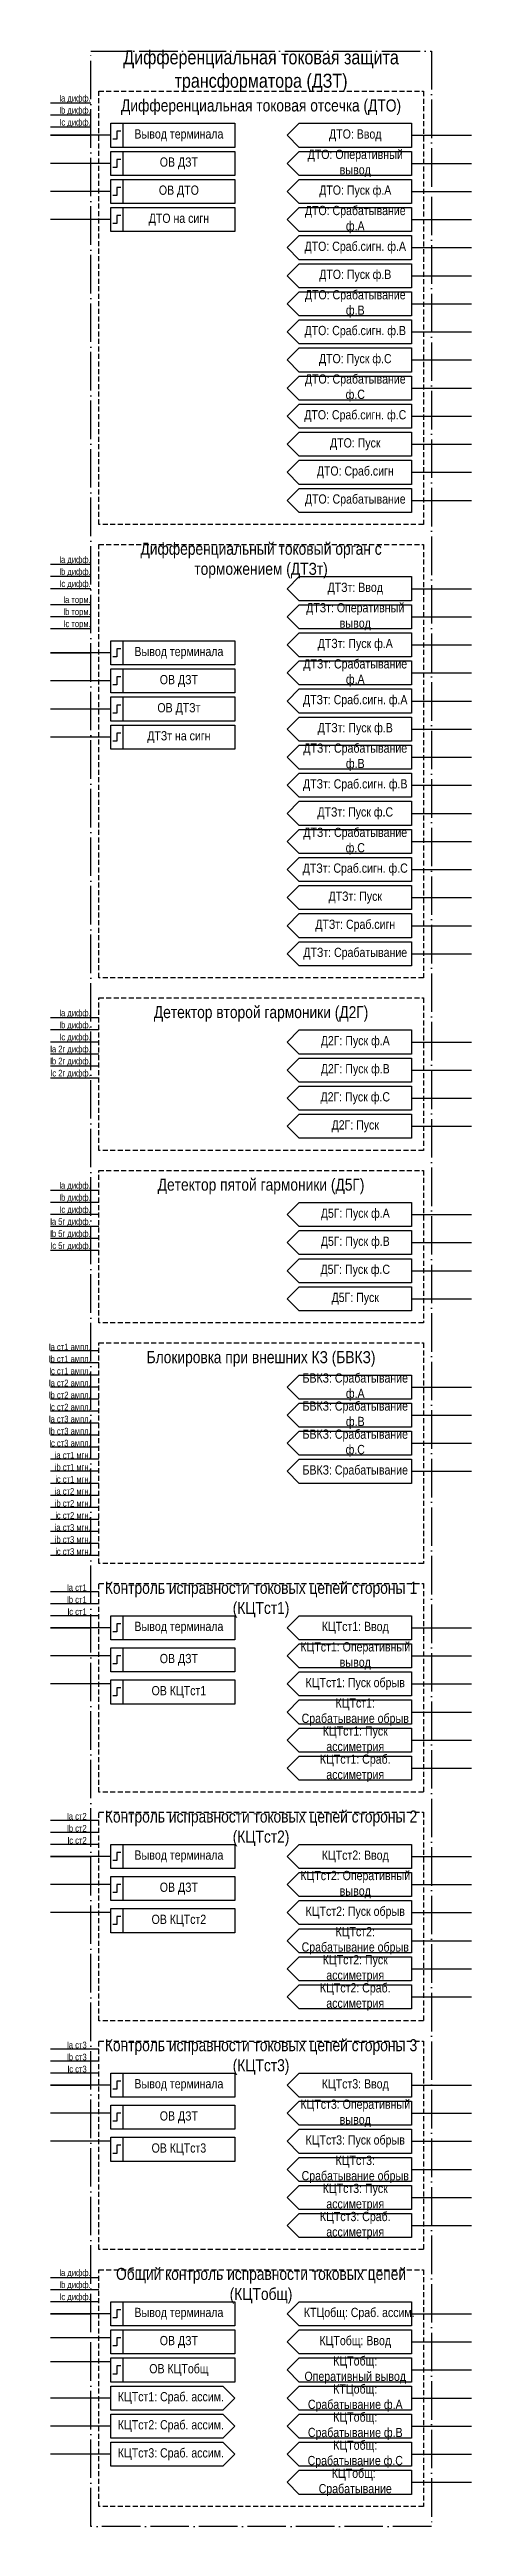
# Model space of a CAD drawing. Header units: millimetres. Extents: x -375 to 2714, y -997 to 626.
# Drawn here: x 2565 to 2670, y -507 to 110 of the extents above; entities that cross this region are included whole.
import ezdxf

# ---------------------------------------------------------------- set-up
doc = ezdxf.new("R2010")
doc.units = ezdxf.units.MM
doc.linetypes.add('ACAD_ISO04W100', pattern=[30, 24, -3, 0, -3])
doc.linetypes.add('штриховая2', pattern=[0.375, 0.25, -0.125])
doc.layers.add('TEXT', color=7, linetype='Continuous', lineweight=25)
doc.layers.add('Основная', color=7, linetype='Continuous')
doc.styles.add('2.5_Gost_RD', font='ARIALN.TTF', dxfattribs={"height": 2.5})
doc.styles.add('3.5_Gost_RD', font='ARIALN.TTF', dxfattribs={"height": 3.5})

msp = doc.modelspace()

# ---------------------------------------------------------------- texts
at = {"color": 30, "ltscale": 100, "attachment_point": 5, "style": '3.5_Gost_RD'}
for s, insert, char_height, width in [('Дифференциальная токовая защита трансформатора (ДЗТ)', (2617.5, 105), 3.5, 85), ('Дифференциальная токовая отсечка (ДТО)', (2617.5, 96), 3, 81), ('Дифференциальный токовый орган с торможением (ДТЗт)', (2617.5, -17), 3, 81), ('Детектор второй гармоники (Д2Г)', (2617.5, -130), 3, 81), ('Детектор пятой гармоники (Д5Г)', (2617.5, -173), 3, 81), ('Блокировка при внешних КЗ (БВКЗ)', (2617.5, -216), 3, 81), ('Контроль исправности токовых цепей стороны 1 (КЦТст1)', (2617.5, -276), 3, 81), ('Контроль исправности токовых цепей стороны 2 (КЦТст2)', (2617.5, -333), 3, 81), ('Контроль исправности токовых цепей стороны 3 (КЦТст3)', (2617.5, -390), 3, 81), ('Общий контроль исправности токовых цепей (КЦТобщ)', (2617.5, -447), 3, 81)]:
    msp.add_mtext(s, dxfattribs=dict(at, insert=insert, char_height=char_height, width=width))
at = {"ltscale": 100, "char_height": 2.3, "style": '2.5_Gost_RD'}
for s, insert, width, attachment_point in [('{\\H0.72x;\\T0.8;I\\T1;а дифф. }', (2575, 98), 10.5519, 6), ('{\\H0.72x;\\T0.8;I\\T1;b дифф. }', (2575, 95), 10.5519, 6), ('{\\H0.72x;\\T0.8;I\\T1;c дифф. }', (2575, 92), 10.5519, 6), ('ДТО: Ввод', (2641, 89), 28, 5), ('ДТО: Оперативный вывод', (2641, 82), 28, 5), ('{\\H0.72x;\\T0.8;I\\T1;а дифф. }', (2575, -17), 10.5519, 6), ('{\\H0.72x;\\T0.8;I\\T1;b дифф. }', (2575, -20), 10.5519, 6), ('{\\H0.72x;\\T0.8;I\\T1;c дифф. }', (2575, -23), 10.5519, 6), ('ДТЗт: Ввод', (2641, -24), 28, 5), ('{\\H0.72x;\\T0.8;I\\T1;а торм. }', (2575, -27), 10.5519, 6), ('{\\H0.72x;\\T0.8;I\\T1;b торм. }', (2575, -30), 10.5519, 6), ('ДТЗт: Оперативный вывод', (2641, -31), 28, 5), ('{\\H0.72x;\\T0.8;I\\T1;c торм. }', (2575, -33), 10.5519, 6), ('{\\H0.72x;\\T0.8;I\\T1;а дифф.}', (2575, -130), 10.5519, 6), ('{\\H0.72x;\\T0.8;I\\T1;b дифф.}', (2575, -133), 10.5519, 6), ('{\\H0.72x;\\T0.8;I\\T1;c дифф.}', (2575, -136), 10.5519, 6), ('{\\H0.72x;\\T0.8;I\\T1;а 2г дифф.}', (2575, -139), 10.5519, 6), ('{\\H0.72x;\\T0.8;I\\T1;b 2г дифф.}', (2575, -142), 10.5519, 6), ('{\\H0.72x;\\T0.8;I\\T1;c 2г дифф.}', (2575, -145), 10.5519, 6), ('{\\H0.72x;\\T0.8;I\\T1;а дифф.}', (2575, -173), 10.5519, 6), ('{\\H0.72x;\\T0.8;I\\T1;b дифф.}', (2575, -176), 10.5519, 6), ('{\\H0.72x;\\T0.8;I\\T1;c дифф.}', (2575, -179), 10.5519, 6), ('{\\H0.72x;\\T0.8;I\\T1;а 5г дифф.}', (2575, -182), 10.5519, 6), ('{\\H0.72x;\\T0.8;I\\T1;b 5г дифф.}', (2575, -185), 10.5519, 6), ('{\\H0.72x;\\T0.8;I\\T1;c 5г дифф.}', (2575, -188), 10.5519, 6), ('{\\H0.72x;\\T0.8;I\\T1;а ст1 ампл.}', (2575, -213), 10.5519, 6), ('{\\H0.72x;\\T0.8;I\\T1;b ст1 ампл.}', (2575, -216), 10.5519, 6), ('{\\H0.72x;\\T0.8;I\\T1;а ст2 ампл.}', (2575, -222), 10.5519, 6), ('{\\H0.72x;\\T0.8;I\\T1;c ст1 ампл.}', (2575, -219), 10.5519, 6), ('{\\H0.72x;\\T0.8;I\\T1;b ст2 ампл.}', (2575, -225), 10.5519, 6), ('{\\H0.72x;\\T0.8;I\\T1;c ст2 ампл.}', (2575, -228), 10.5519, 6), ('{\\H0.72x;\\T0.8;I\\T1;а ст3 ампл.}', (2575, -231), 10.5519, 6), ('{\\H0.72x;\\T0.8;I\\T1;b ст3 ампл.}', (2575, -234), 10.5519, 6), ('{\\H0.72x;\\T0.8;I\\T1;c ст3 ампл.}', (2575, -237), 10.5519, 6), ('{\\H0.72x;\\T0.8;i\\T1;а ст1 мгн.}', (2575, -240), 10.5519, 6), ('{\\H0.72x;\\T0.8;i\\T1;b ст1 мгн.}', (2575, -243), 10.5519, 6), ('{\\H0.72x;\\T0.8;i\\T1;c ст1 мгн.}', (2575, -246), 10.5519, 6), ('{\\H0.72x;\\T0.8;i\\T1;а ст2 мгн.}', (2575, -249), 10.5519, 6), ('{\\H0.72x;\\T0.8;i\\T1;b ст2 мгн.}', (2575, -252), 10.5519, 6), ('{\\H0.72x;\\T0.8;i\\T1;а ст3 мгн.}', (2575, -258), 10.5519, 6), ('{\\H0.72x;\\T0.8;i\\T1;c ст2 мгн.}', (2575, -255), 10.5519, 6), ('{\\H0.72x;\\T0.8;i\\T1;b ст3 мгн.}', (2575, -261), 10.5519, 6), ('{\\H0.72x;\\T0.8;i\\T1;c ст3 мгн.}', (2575, -264), 10.5519, 6), ('{\\H0.72x;\\T0.8;I\\T1;а ст1}', (2574, -273), 10.5519, 6), ('{\\H0.72x;\\T0.8;I\\T1;b ст1}', (2574, -276), 10.5519, 6), ('{\\H0.72x;\\T0.8;I\\T1;c ст1}', (2574, -279), 10.5519, 6), ('Вывод терминала', (2597, -283), 28, 5), ('{\\H0.72x;\\T0.8;I\\T1;а ст2}', (2574, -330), 10.5519, 6), ('{\\H0.72x;\\T0.8;I\\T1;b ст2}', (2574, -333), 10.5519, 6), ('{\\H0.72x;\\T0.8;I\\T1;c ст2}', (2574, -336), 10.5519, 6), ('Вывод терминала', (2597, -340), 28, 5), ('{\\H0.72x;\\T0.8;I\\T1;а ст3}', (2574, -387), 10.5519, 6), ('{\\H0.72x;\\T0.8;I\\T1;b ст3}', (2574, -390), 10.5519, 6), ('{\\H0.72x;\\T0.8;I\\T1;c ст3}', (2574, -393), 10.5519, 6), ('Вывод терминала', (2597, -397), 28, 5), ('{\\H0.72x;\\T0.8;I\\T1;а дифф.}', (2575, -444), 10.5519, 6), ('{\\H0.72x;\\T0.8;I\\T1;b дифф.}', (2575, -447), 10.5519, 6), ('{\\H0.72x;\\T0.8;I\\T1;c дифф.}', (2575, -450), 10.5519, 6), ('Вывод терминала', (2597, -454), 28, 5)]:
    msp.add_mtext(s, dxfattribs=dict(at, insert=insert, width=width, attachment_point=attachment_point))
at = {"color": 0, "ltscale": 100, "char_height": 2.3, "width": 28, "attachment_point": 5, "style": '2.5_Gost_RD'}
for s, insert in [('{\\C256;Вывод терминала}', (2597, 89)), ('{\\C256;ДТО на сигн}', (2597, 68)), ('{\\C256;Вывод терминала}', (2597, -40)), ('{\\C256;ДТЗт на сигн}', (2597, -61))]:
    msp.add_mtext(s, dxfattribs=dict(at, insert=insert))
at = {"layer": 'TEXT', "color": 0, "ltscale": 100, "char_height": 2.3, "width": 28, "attachment_point": 5, "style": '2.5_Gost_RD'}
for insert in [(2597, 82), (2597, -47), (2597, -291), (2597, -348), (2597, -405), (2597, -461)]:
    msp.add_mtext('{\\C256;ОВ ДЗТ}', dxfattribs=dict(at, insert=insert))
at = {"layer": 'Основная', "color": 0, "ltscale": 100, "char_height": 2.3, "attachment_point": 5, "style": '2.5_Gost_RD'}
for s, insert, width in [('{\\C256;ОВ ДТО}', (2597, 75), 28), ('{\\C256;ДТО: Пуск ф.А}', (2641, 75), 28), ('{\\C256;ДТО: Срабатывание ф.А}', (2641, 68), 28), ('{\\C256;ДТО: Пуск ф.В}', (2641, 54), 28), ('{\\C256;ДТО: Срабатывание ф.В}', (2641, 47), 28), ('{\\C256;ДТО: Сраб.сигн. ф.В}', (2641, 40), 28), ('{\\C256;ДТО: Пуск ф.С}', (2641, 33), 28), ('{\\C256;ДТО: Срабатывание ф.С}', (2641, 26), 28), ('{\\C256;ДТО: Сраб.сигн. ф.С}', (2641, 19), 28), ('{\\C256;ДТО: Пуск}', (2641, 12), 28), ('{\\C256;ДТО: Сраб.сигн}', (2641, 5), 28), ('{\\C256;ДТО: Срабатывание}', (2641, -2), 28), ('{\\C256;ДТЗт: Пуск ф.А}', (2641, -38), 28), ('{\\C256;ДТЗт: Срабатывание ф.А}', (2641, -45), 28), ('{\\C256;ОВ ДТЗт}', (2597, -54), 28), ('{\\C256;ДТЗт: Пуск ф.В}', (2641, -59), 28), ('{\\C256;ДТЗт: Срабатывание ф.В}', (2641, -66), 28), ('{\\C256;ДТЗт: Пуск ф.С}', (2641, -80), 28), ('{\\C256;ДТЗт: Срабатывание ф.С}', (2641, -87), 28), ('{\\C256;ДТЗт: Пуск}', (2641, -101), 28), ('{\\C256;ДТЗт: Срабатывание}', (2641, -115), 28), ('{\\C256;БВКЗ: Срабатывание ф.А}', (2641, -223), 28), ('{\\C256;БВКЗ: Срабатывание ф.В}', (2641, -230), 28), ('{\\C256;БВКЗ: Срабатывание ф.С}', (2641, -237), 28), ('{\\C256;БВКЗ: Срабатывание}', (2641, -244), 28), ('{\\C256;КЦТст1: Оперативный вывод}', (2641, -290), 28), ('{\\C256;КЦТст1: Пуск обрыв}', (2641, -297), 28), ('{\\C256;ОВ КЦТст1}', (2597, -299), 28), ('{\\C256;КЦТст1: Срабатывание обрыв}', (2641, -304), 28), ('{\\C256;КЦТст1: Пуск ассиметрия}', (2641, -311), 28), ('{\\C256;КЦТст1: Сраб. ассиметрия}', (2641, -318), 28), ('{\\C256;КЦТст2: Оперативный вывод}', (2641, -347), 28), ('{\\C256;ОВ КЦТст2}', (2597, -356), 28), ('{\\C256;КЦТст2: Срабатывание обрыв}', (2641, -361), 28), ('{\\C256;КЦТст2: Пуск обрыв}', (2641, -354), 28), ('{\\C256;КЦТст2: Пуск ассиметрия}', (2641, -368), 28), ('{\\C256;КЦТст2: Сраб. ассиметрия}', (2641, -375), 28), ('{\\C256;КЦТст3: Оперативный вывод}', (2641, -404), 28), ('{\\C256;ОВ КЦТст3}', (2597, -413), 28), ('{\\C256;КЦТст3: Пуск обрыв}', (2641, -411), 28), ('{\\C256;КЦТст3: Срабатывание обрыв}', (2641, -418), 28), ('{\\C256;КЦТст3: Пуск ассиметрия}', (2641, -425), 28), ('{\\C256;КЦТст3: Сраб. ассиметрия}', (2641, -432), 28), ('{\\C256;КТЦобщ: Сраб. ассим.}', (2642, -454), 26.5083), ('{\\C256;ОВ КЦТобщ}', (2597, -468), 28), ('{\\C256;КЦТобщ: Оперативный вывод}', (2641, -468), 28), ('{\\C256;КЦТст1: Сраб. ассим.}', (2595, -475), 28), ('{\\C256;КТЦобщ: Срабатывание ф.А}', (2641, -475), 26.5083), ('{\\C256;КЦТст2: Сраб. ассим.}', (2595, -482), 28), ('{\\C256;КЦТобщ: Срабатывание ф.В}', (2641, -482), 25.2956), ('{\\C256;КЦТст3: Сраб. ассим.}', (2595, -489), 28), ('{\\C256;КЦТобщ: Срабатывание ф.С}', (2641, -489), 25.7463), ('{\\C256;КЦТобщ:  Срабатывание}', (2641, -496), 28)]:
    msp.add_mtext(s, dxfattribs=dict(at, insert=insert, width=width))
at = {"layer": 'Основная', "ltscale": 100, "char_height": 2.3, "width": 28, "attachment_point": 5, "style": '2.5_Gost_RD'}
for s, insert in [('ДТО: Сраб.сигн. ф.А', (2641, 61)), ('ДТЗт: Сраб.сигн. ф.А', (2641, -52)), ('ДТЗт: Сраб.сигн. ф.В', (2641, -73)), ('ДТЗт: Сраб.сигн. ф.С', (2641, -94)), ('ДТЗт: Сраб.сигн', (2641, -108)), ('КЦТст1: Ввод', (2641, -283)), ('КЦТст2: Ввод', (2641, -340)), ('КЦТст3: Ввод', (2641, -397)), ('КЦТобщ: Ввод', (2641, -461))]:
    msp.add_mtext(s, dxfattribs=dict(at, insert=insert))
at = {"layer": 'Основная', "color": 3, "ltscale": 100, "char_height": 2.3, "width": 28, "attachment_point": 5, "style": '2.5_Gost_RD'}
for s, insert in [('{\\C256;Д2Г: Пуск ф.А}', (2641, -137)), ('{\\C256;Д2Г: Пуск ф.В}', (2641, -144)), ('{\\C256;Д2Г: Пуск ф.С}', (2641, -151)), ('{\\C256;Д2Г: Пуск}', (2641, -158)), ('{\\C256;Д5Г: Пуск ф.А}', (2641, -180)), ('{\\C256;Д5Г: Пуск ф.В}', (2641, -187)), ('{\\C256;Д5Г: Пуск ф.С}', (2641, -194)), ('{\\C256;Д5Г: Пуск}', (2641, -201))]:
    msp.add_mtext(s, dxfattribs=dict(at, insert=insert))

# ---------------------------------------------------------------- linework, layer by layer
at = {"ltscale": 100}
for p, q in [((2575, 97), (2565, 97)), ((2575, 94), (2565, 94)), ((2575, 91), (2565, 91)), ((2580, 89), (2565, 89)), ((2565, 89), (2575, 89)), ((2655, 89), (2670, 89)), ((2580, 82), (2565, 82)), ((2655, 82), (2670, 82)), ((2580, 75), (2565, 75)), ((2655, 75), (2670, 75)), ((2580, 68), (2565, 68)), ((2655, 68), (2670, 68)), ((2655, 61), (2670, 61)), ((2655, 54), (2670, 54)), ((2655, 47), (2670, 47)), ((2655, 40), (2670, 40)), ((2655, 33), (2670, 33)), ((2655, 26), (2670, 26)), ((2655, 19), (2670, 19)), ((2655, 12), (2670, 12)), ((2655, 5), (2670, 5)), ((2655, -2), (2670, -2)), ((2575, -18), (2565, -18)), ((2575, -21), (2565, -21)), ((2575, -24), (2565, -24)), ((2655, -24), (2670, -24)), ((2575, -28), (2565, -28)), ((2575, -31), (2565, -31)), ((2575, -34), (2565, -34)), ((2655, -31), (2670, -31)), ((2580, -40), (2565, -40)), ((2565, -40), (2575, -40)), ((2655, -38), (2670, -38)), ((2580, -47), (2565, -47)), ((2655, -45), (2670, -45)), ((2580, -54), (2565, -54)), ((2655, -52), (2670, -52)), ((2580, -61), (2565, -61)), ((2655, -59), (2670, -59)), ((2655, -66), (2670, -66)), ((2655, -73), (2670, -73)), ((2655, -80), (2670, -80)), ((2655, -87), (2670, -87)), ((2655, -94), (2670, -94)), ((2655, -101), (2670, -101)), ((2655, -108), (2670, -108)), ((2655, -115), (2670, -115)), ((2577, -131), (2565, -131)), ((2577, -134), (2565, -134)), ((2577, -137), (2565, -137)), ((2577, -140), (2565, -140)), ((2655, -137), (2670, -137)), ((2577, -143), (2565, -143)), ((2577, -146), (2565, -146)), ((2655, -144), (2670, -144)), ((2655, -151), (2670, -151)), ((2655, -158), (2670, -158)), ((2577, -174), (2565, -174)), ((2577, -177), (2565, -177)), ((2577, -180), (2565, -180)), ((2577, -183), (2565, -183)), ((2655, -180), (2670, -180)), ((2577, -186), (2565, -186)), ((2577, -189), (2565, -189)), ((2655, -187), (2670, -187)), ((2655, -194), (2670, -194)), ((2655, -201), (2670, -201)), ((2577, -214), (2565, -214)), ((2577, -217), (2565, -217)), ((2577, -220), (2565, -220)), ((2577, -223), (2565, -223)), ((2577, -226), (2565, -226)), ((2655, -223), (2670, -223)), ((2577, -229), (2565, -229)), ((2577, -232), (2565, -232)), ((2655, -230), (2670, -230)), ((2577, -235), (2565, -235)), ((2577, -238), (2565, -238)), ((2655, -237), (2670, -237)), ((2577, -241), (2565, -241)), ((2577, -244), (2565, -244)), ((2655, -244), (2670, -244)), ((2577, -247), (2565, -247)), ((2577, -250), (2565, -250)), ((2577, -253), (2565, -253)), ((2577, -256), (2565, -256)), ((2577, -259), (2565, -259)), ((2577, -262), (2565, -262)), ((2577, -265), (2565, -265)), ((2577, -274), (2565, -274)), ((2577, -277), (2565, -277)), ((2577, -280), (2565, -280)), ((2580, -283), (2565, -283)), ((2565, -283), (2575, -283)), ((2655, -283), (2670, -283)), ((2580, -290), (2565, -290)), ((2655, -290), (2670, -290)), ((2580, -297), (2565, -297)), ((2655, -297), (2670, -297)), ((2655, -304), (2670, -304)), ((2655, -311), (2670, -311)), ((2655, -318), (2670, -318)), ((2577, -331), (2565, -331)), ((2577, -334), (2565, -334)), ((2577, -337), (2565, -337)), ((2580, -340), (2565, -340)), ((2565, -340), (2575, -340)), ((2655, -340), (2670, -340)), ((2580, -347), (2565, -347)), ((2655, -347), (2670, -347)), ((2580, -354), (2565, -354)), ((2655, -354), (2670, -354)), ((2655, -361), (2670, -361)), ((2655, -368), (2670, -368)), ((2655, -375), (2670, -375)), ((2577, -388), (2565, -388)), ((2577, -391), (2565, -391)), ((2577, -394), (2565, -394)), ((2580, -397), (2565, -397)), ((2565, -397), (2575, -397)), ((2655, -397), (2670, -397)), ((2580, -404), (2565, -404)), ((2655, -404), (2670, -404)), ((2580, -411), (2565, -411)), ((2655, -411), (2670, -411)), ((2655, -418), (2670, -418)), ((2655, -425), (2670, -425)), ((2655, -432), (2670, -432)), ((2577, -445), (2565, -445)), ((2577, -448), (2565, -448)), ((2577, -451), (2565, -451)), ((2580, -454), (2565, -454)), ((2565, -454), (2575, -454)), ((2655, -454), (2670, -454)), ((2580, -460), (2565, -460)), ((2655, -461), (2670, -461)), ((2580, -466), (2565, -466)), ((2655, -468), (2670, -468)), ((2580, -475), (2565, -475)), ((2655, -475), (2670, -475)), ((2580, -482), (2565, -482)), ((2655, -482), (2670, -482)), ((2580, -489), (2565, -489)), ((2655, -489), (2670, -489)), ((2655, -496), (2670, -496))]:
    msp.add_line(p, q, dxfattribs=at)
at = {"color": 251, "linetype": 'ACAD_ISO04W100', "lineweight": 30, "ltscale": 0.4, "true_color": 0x58595b}
msp.add_lwpolyline([(2575, 110), (2660, 110), (2660, -507), (2575, -507)], close=True, dxfattribs=at)
at = {"linetype": 'штриховая2', "ltscale": 5}
for points in [[(2577, 100), (2658, 100), (2658, -8), (2577, -8)], [(2577, -13), (2658, -13), (2658, -121), (2577, -121)], [(2577, -126), (2658, -126), (2658, -164), (2577, -164)], [(2577, -169), (2658, -169), (2658, -207), (2577, -207)], [(2577, -212), (2658, -212), (2658, -267), (2577, -267)], [(2577, -272), (2658, -272), (2658, -324), (2577, -324)], [(2577, -329), (2658, -329), (2658, -381), (2577, -381)], [(2577, -386), (2658, -386), (2658, -438), (2577, -438)], [(2577, -443), (2658, -443), (2658, -502), (2577, -502)]]:
    msp.add_lwpolyline(points, close=True, dxfattribs=at)
at = {"ltscale": 100}
for points in [[(2580, 92), (2583, 92), (2583, 86), (2580, 86)], [(2580, 92), (2611, 92), (2611, 86), (2580, 86)], [(2580, 85), (2583, 85), (2583, 79), (2580, 79)], [(2580, 85), (2611, 85), (2611, 79), (2580, 79)], [(2580, 78), (2583, 78), (2583, 72), (2580, 72)], [(2580, 78), (2611, 78), (2611, 72), (2580, 72)], [(2580, 71), (2583, 71), (2583, 65), (2580, 65)], [(2580, 71), (2611, 71), (2611, 65), (2580, 65)], [(2580, -37), (2583, -37), (2583, -43), (2580, -43)], [(2580, -37), (2611, -37), (2611, -43), (2580, -43)], [(2580, -44), (2583, -44), (2583, -50), (2580, -50)], [(2580, -44), (2611, -44), (2611, -50), (2580, -50)], [(2580, -51), (2583, -51), (2583, -57), (2580, -57)], [(2580, -51), (2611, -51), (2611, -57), (2580, -57)], [(2580, -58), (2583, -58), (2583, -64), (2580, -64)], [(2580, -58), (2611, -58), (2611, -64), (2580, -64)], [(2580, -280), (2583, -280), (2583, -286), (2580, -286)], [(2580, -280), (2611, -280), (2611, -286), (2580, -286)], [(2580, -288), (2583, -288), (2583, -294), (2580, -294)], [(2580, -288), (2611, -288), (2611, -294), (2580, -294)], [(2580, -296), (2583, -296), (2583, -302), (2580, -302)], [(2580, -296), (2611, -296), (2611, -302), (2580, -302)], [(2580, -337), (2583, -337), (2583, -343), (2580, -343)], [(2580, -337), (2611, -337), (2611, -343), (2580, -343)], [(2580, -345), (2583, -345), (2583, -351), (2580, -351)], [(2580, -345), (2611, -345), (2611, -351), (2580, -351)], [(2580, -353), (2583, -353), (2583, -359), (2580, -359)], [(2580, -353), (2611, -353), (2611, -359), (2580, -359)], [(2580, -394), (2583, -394), (2583, -400), (2580, -400)], [(2580, -394), (2611, -394), (2611, -400), (2580, -400)], [(2580, -402), (2583, -402), (2583, -408), (2580, -408)], [(2580, -402), (2611, -402), (2611, -408), (2580, -408)], [(2580, -410), (2583, -410), (2583, -416), (2580, -416)], [(2580, -410), (2611, -410), (2611, -416), (2580, -416)], [(2580, -451), (2583, -451), (2583, -457), (2580, -457)], [(2580, -451), (2611, -451), (2611, -457), (2580, -457)], [(2580, -458), (2583, -458), (2583, -464), (2580, -464)], [(2580, -458), (2611, -458), (2611, -464), (2580, -464)], [(2580, -465), (2583, -465), (2583, -471), (2580, -471)], [(2580, -465), (2611, -465), (2611, -471), (2580, -471)]]:
    msp.add_lwpolyline(points, close=True, dxfattribs=at)
at = {"lineweight": 30, "ltscale": 100}
for points in [[(2582.5, 90), (2581.5, 90), (2581.5, 88), (2580.5, 88)], [(2582.5, 83), (2581.5, 83), (2581.5, 81), (2580.5, 81)], [(2582.5, 76), (2581.5, 76), (2581.5, 74), (2580.5, 74)], [(2582.5, 69), (2581.5, 69), (2581.5, 67), (2580.5, 67)], [(2582.5, -39), (2581.5, -39), (2581.5, -41), (2580.5, -41)], [(2582.5, -46), (2581.5, -46), (2581.5, -48), (2580.5, -48)], [(2582.5, -53), (2581.5, -53), (2581.5, -55), (2580.5, -55)], [(2582.5, -60), (2581.5, -60), (2581.5, -62), (2580.5, -62)], [(2582.5, -282), (2581.5, -282), (2581.5, -284), (2580.5, -284)], [(2582.5, -290), (2581.5, -290), (2581.5, -292), (2580.5, -292)], [(2582.5, -298), (2581.5, -298), (2581.5, -300), (2580.5, -300)], [(2582.5, -339), (2581.5, -339), (2581.5, -341), (2580.5, -341)], [(2582.5, -347), (2581.5, -347), (2581.5, -349), (2580.5, -349)], [(2582.5, -355), (2581.5, -355), (2581.5, -357), (2580.5, -357)], [(2582.5, -396), (2581.5, -396), (2581.5, -398), (2580.5, -398)], [(2582.5, -404), (2581.5, -404), (2581.5, -406), (2580.5, -406)], [(2582.5, -412), (2581.5, -412), (2581.5, -414), (2580.5, -414)], [(2582.5, -453), (2581.5, -453), (2581.5, -455), (2580.5, -455)], [(2582.5, -460), (2581.5, -460), (2581.5, -462), (2580.5, -462)], [(2582.5, -467), (2581.5, -467), (2581.5, -469), (2580.5, -469)]]:
    msp.add_lwpolyline(points, dxfattribs=at)
at = {"ltscale": 100}
for points in [[(2624, 89), (2627, 92), (2655, 92), (2655, 86), (2627, 86), (2624, 89)], [(2624, 82), (2627, 85), (2655, 85), (2655, 79), (2627, 79), (2624, 82)], [(2624, -24), (2627, -21), (2655, -21), (2655, -27), (2627, -27), (2624, -24)], [(2624, -31), (2627, -28), (2655, -28), (2655, -34), (2627, -34), (2624, -31)], [(2580, -472), (2608, -472), (2611, -475), (2608, -478), (2580, -478), (2580, -472)], [(2580, -479), (2608, -479), (2611, -482), (2608, -485), (2580, -485), (2580, -479)], [(2580, -486), (2608, -486), (2611, -489), (2608, -492), (2580, -492), (2580, -486)]]:
    msp.add_lwpolyline(points, dxfattribs=at)
at = {"layer": 'Основная', "ltscale": 100}
for points in [[(2655, 78), (2655, 72), (2627, 72), (2624, 75), (2627, 78)], [(2655, 71), (2655, 65), (2627, 65), (2624, 68), (2627, 71)], [(2655, 64), (2655, 58), (2627, 58), (2624, 61), (2627, 64)], [(2655, 57), (2655, 51), (2627, 51), (2624, 54), (2627, 57)], [(2655, 50), (2655, 44), (2627, 44), (2624, 47), (2627, 50)], [(2655, 43), (2655, 37), (2627, 37), (2624, 40), (2627, 43)], [(2655, 36), (2655, 30), (2627, 30), (2624, 33), (2627, 36)], [(2655, 29), (2655, 23), (2627, 23), (2624, 26), (2627, 29)], [(2655, 22), (2655, 16), (2627, 16), (2624, 19), (2627, 22)], [(2655, 15), (2655, 9), (2627, 9), (2624, 12), (2627, 15)], [(2655, 8), (2655, 2), (2627, 2), (2624, 5), (2627, 8)], [(2655, 1), (2655, -5), (2627, -5), (2624, -2), (2627, 1)], [(2655, -35), (2655, -41), (2627, -41), (2624, -38), (2627, -35)], [(2655, -42), (2655, -48), (2627, -48), (2624, -45), (2627, -42)], [(2655, -49), (2655, -55), (2627, -55), (2624, -52), (2627, -49)], [(2655, -56), (2655, -62), (2627, -62), (2624, -59), (2627, -56)], [(2655, -63), (2655, -69), (2627, -69), (2624, -66), (2627, -63)], [(2655, -70), (2655, -76), (2627, -76), (2624, -73), (2627, -70)], [(2655, -77), (2655, -83), (2627, -83), (2624, -80), (2627, -77)], [(2655, -84), (2655, -90), (2627, -90), (2624, -87), (2627, -84)], [(2655, -91), (2655, -97), (2627, -97), (2624, -94), (2627, -91)], [(2655, -98), (2655, -104), (2627, -104), (2624, -101), (2627, -98)], [(2655, -105), (2655, -111), (2627, -111), (2624, -108), (2627, -105)], [(2655, -112), (2655, -118), (2627, -118), (2624, -115), (2627, -112)], [(2655, -134), (2655, -140), (2627, -140), (2624, -137), (2627, -134)], [(2655, -141), (2655, -147), (2627, -147), (2624, -144), (2627, -141)], [(2655, -148), (2655, -154), (2627, -154), (2624, -151), (2627, -148)], [(2655, -155), (2655, -161), (2627, -161), (2624, -158), (2627, -155)], [(2655, -177), (2655, -183), (2627, -183), (2624, -180), (2627, -177)], [(2655, -184), (2655, -190), (2627, -190), (2624, -187), (2627, -184)], [(2655, -191), (2655, -197), (2627, -197), (2624, -194), (2627, -191)], [(2655, -198), (2655, -204), (2627, -204), (2624, -201), (2627, -198)], [(2655, -220), (2655, -226), (2627, -226), (2624, -223), (2627, -220)], [(2655, -227), (2655, -233), (2627, -233), (2624, -230), (2627, -227)], [(2655, -234), (2655, -240), (2627, -240), (2624, -237), (2627, -234)], [(2655, -241), (2655, -247), (2627, -247), (2624, -244), (2627, -241)], [(2655, -280), (2655, -286), (2627, -286), (2624, -283), (2627, -280)], [(2655, -287), (2655, -293), (2627, -293), (2624, -290), (2627, -287)], [(2655, -294), (2655, -300), (2627, -300), (2624, -297), (2627, -294)], [(2655, -301), (2655, -307), (2627, -307), (2624, -304), (2627, -301)], [(2655, -308), (2655, -314), (2627, -314), (2624, -311), (2627, -308)], [(2655, -315), (2655, -321), (2627, -321), (2624, -318), (2627, -315)], [(2655, -337), (2655, -343), (2627, -343), (2624, -340), (2627, -337)], [(2655, -344), (2655, -350), (2627, -350), (2624, -347), (2627, -344)], [(2655, -351), (2655, -357), (2627, -357), (2624, -354), (2627, -351)], [(2655, -358), (2655, -364), (2627, -364), (2624, -361), (2627, -358)], [(2655, -365), (2655, -371), (2627, -371), (2624, -368), (2627, -365)], [(2655, -372), (2655, -378), (2627, -378), (2624, -375), (2627, -372)], [(2655, -394), (2655, -400), (2627, -400), (2624, -397), (2627, -394)], [(2655, -401), (2655, -407), (2627, -407), (2624, -404), (2627, -401)], [(2655, -408), (2655, -414), (2627, -414), (2624, -411), (2627, -408)], [(2655, -415), (2655, -421), (2627, -421), (2624, -418), (2627, -415)], [(2655, -422), (2655, -428), (2627, -428), (2624, -425), (2627, -422)], [(2655, -429), (2655, -435), (2627, -435), (2624, -432), (2627, -429)], [(2655, -451), (2655, -457), (2627, -457), (2624, -454), (2627, -451)], [(2655, -458), (2655, -464), (2627, -464), (2624, -461), (2627, -458)], [(2655, -465), (2655, -471), (2627, -471), (2624, -468), (2627, -465)], [(2655, -472), (2655, -478), (2627, -478), (2624, -475), (2627, -472)], [(2655, -479), (2655, -485), (2627, -485), (2624, -482), (2627, -479)], [(2655, -486), (2655, -492), (2627, -492), (2624, -489), (2627, -486)], [(2655, -493), (2655, -499), (2627, -499), (2624, -496), (2627, -493)]]:
    msp.add_lwpolyline(points, close=True, dxfattribs=at)

msp.set_redraw_order([(e.dxf.handle, doc.entitydb.next_handle()) for e in msp.query("TEXT MTEXT ATTDEF DIMENSION ARC_DIMENSION")])  # texts and dimensions are drawn at this point

doc.saveas('drawing.dxf')
